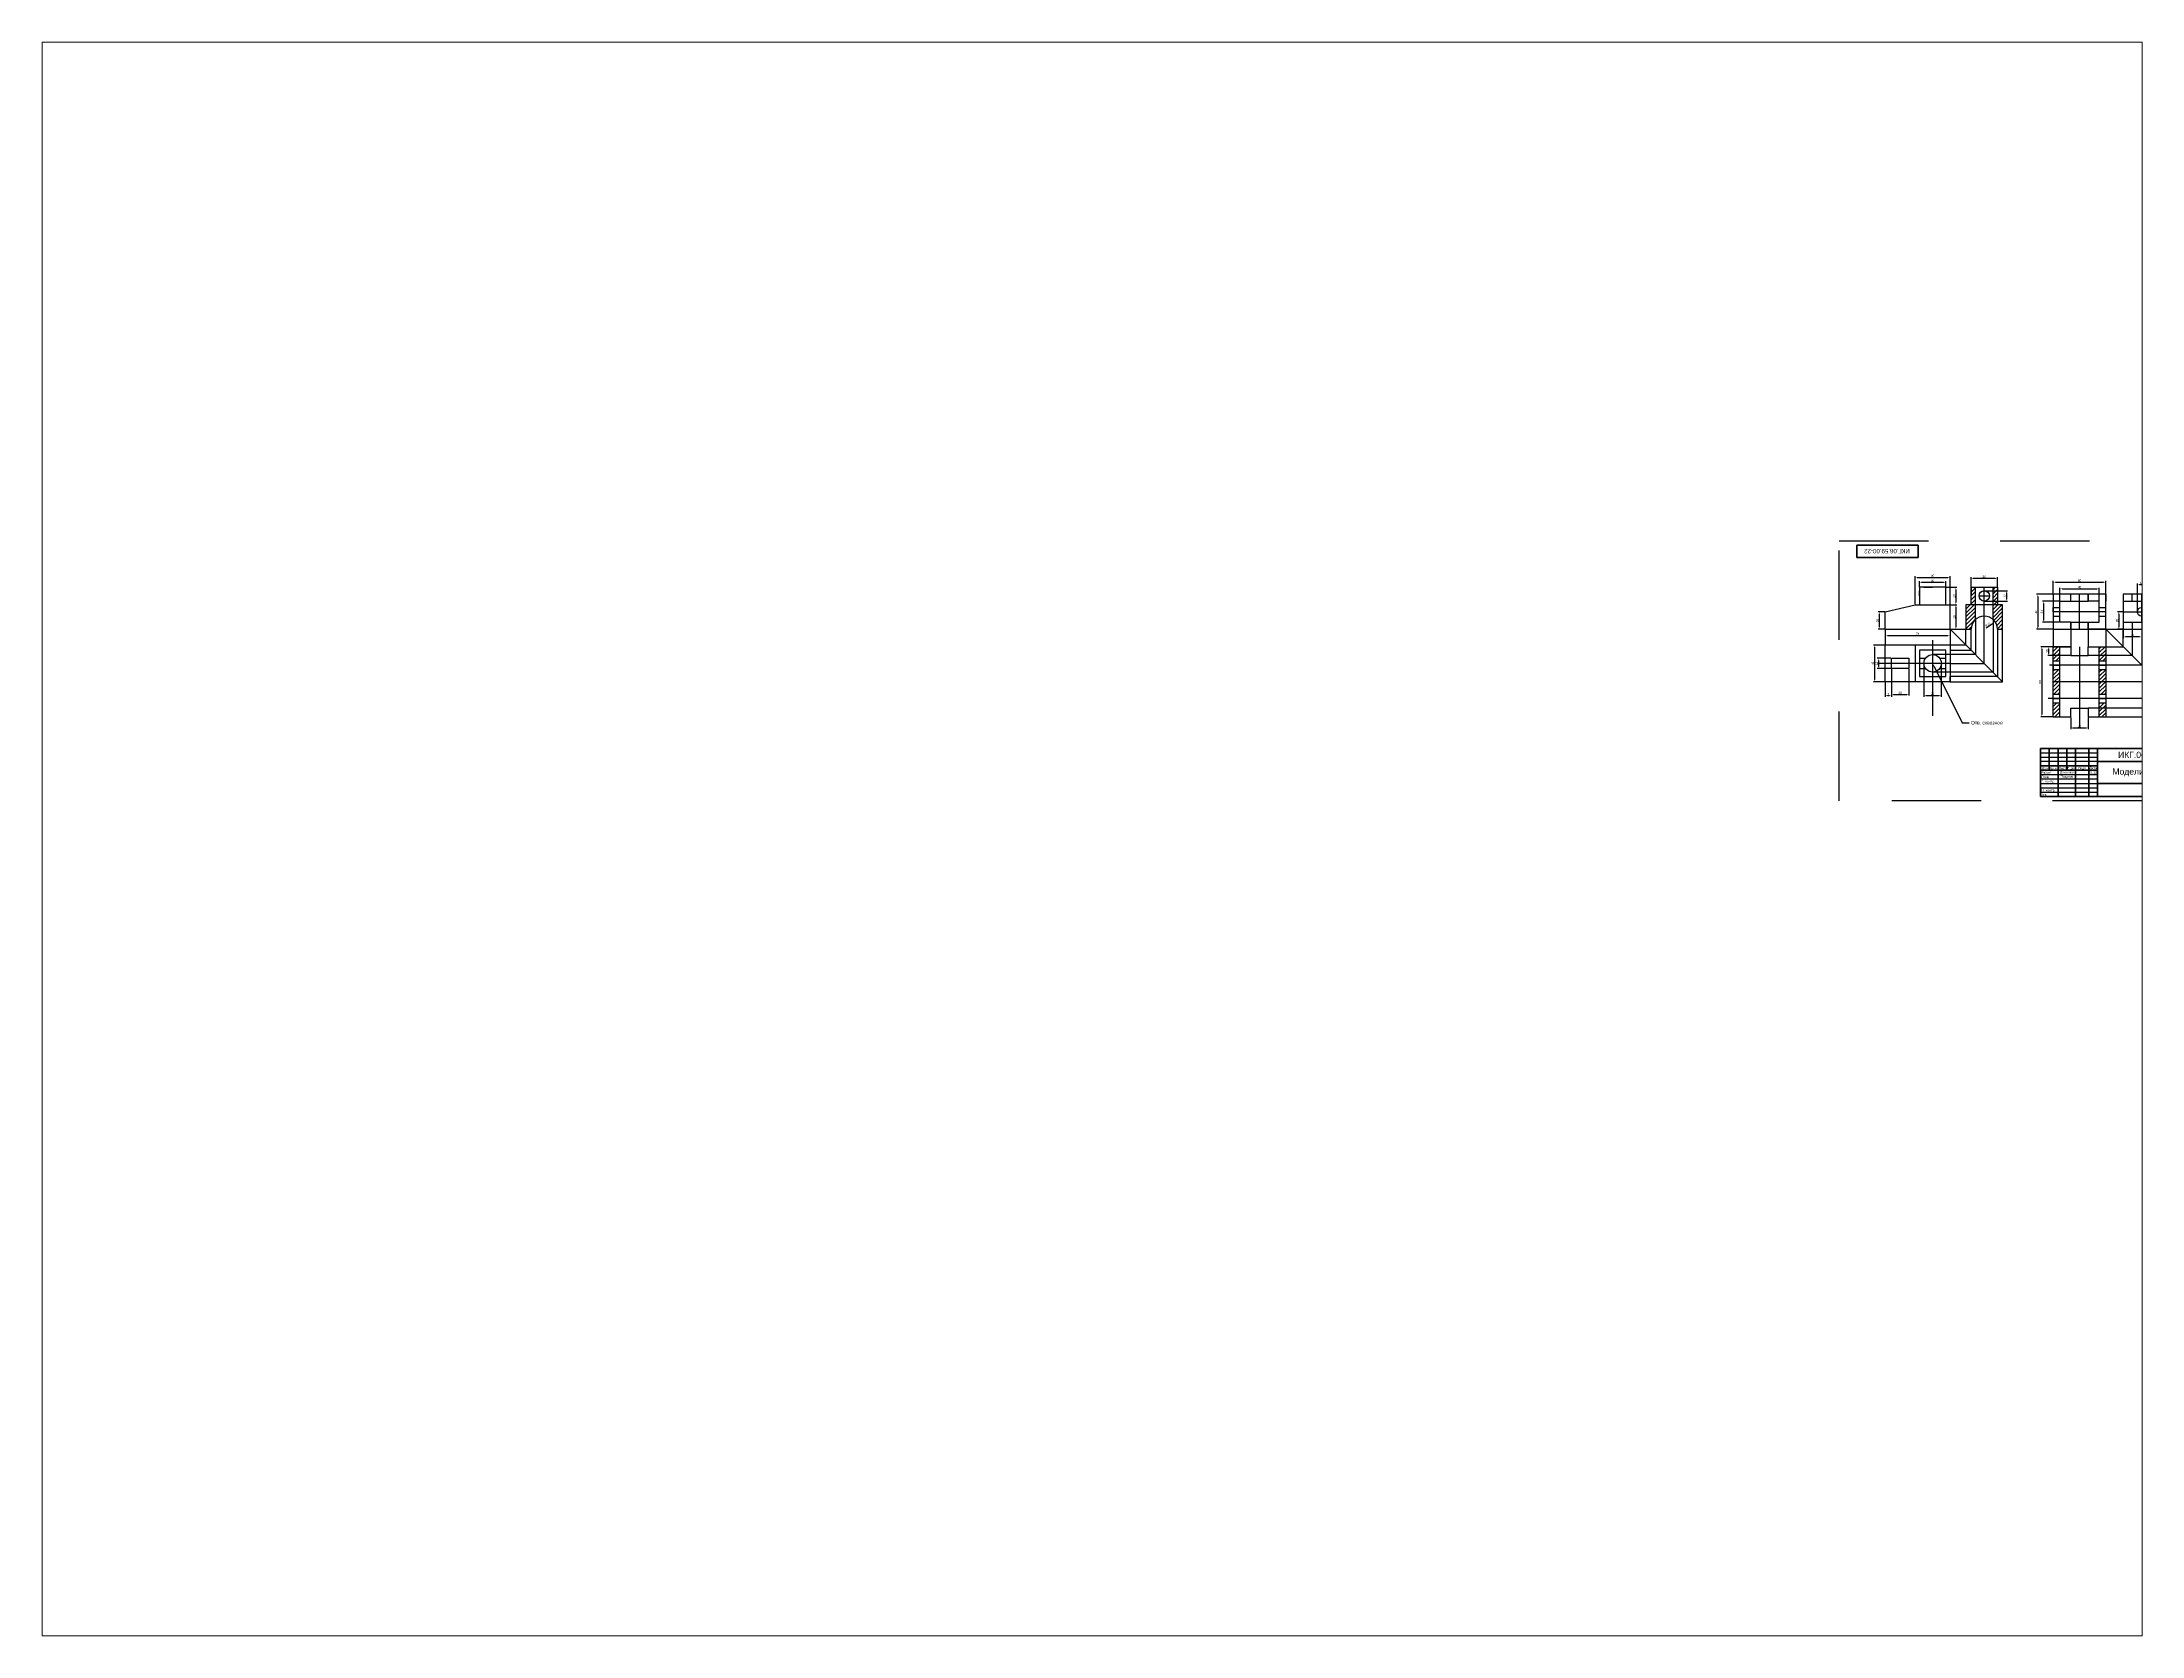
# Paper-space layout 'Лист1' of a CAD drawing. Header units: millimetres. Extents: x 26 to 231, y 20 to 176.
# The model-space entities are those that its viewports show. They can reach past a viewport. Long polylines and large blocks are cut down to what shows.
import ezdxf
from ezdxf import colors
from ezdxf.entities.mleader import LeaderData, LeaderLine
from ezdxf.enums import TextEntityAlignment as Align
from ezdxf.math import Vec2, Vec3

# ---------------------------------------------------------------- set-up
doc = ezdxf.new("R2010")
doc.units = ezdxf.units.MM
doc.linetypes.add('ACAD_ISO10W100', pattern=[18, 12, -3, 0, -3])
doc.linetypes.add('JIS_02_0.7', pattern=[1.35, 0.75, -0.6])
doc.layers.add('контур', color=7, linetype='Continuous', lineweight=30)
for name, color, linetype in [('оси', 230, 'ACAD_ISO10W100'), ('проекционные', 50, 'Continuous'), ('размеры', 11, 'Continuous'), ('штриховк', 7, 'JIS_02_0.7')]:
    doc.layers.add(name, color=color, linetype=linetype)
doc.styles.add('GOST-2.304_Type-B', font='GOST Common.ttf')
doc.styles.get("Standard").update_dxf_attribs({"font": 'arial.ttf'})
doc.dimstyles.new('ISO-25', dxfattribs={"dimtxt": 2.5, "dimasz": 2.5, "dimexe": 1.25, "dimexo": 0.625, "dimtad": 1, "dimtxsty": 'Standard', "dimcen": 2.5, "dimadec": 0, "dimazin": 0, "dimtfac": 1, "dimtmove": 0, "dimatfit": 3, "dimfxl": 1, "dimarcsym": 0})
pattern_1 = [(45, (100.0193, 276.7203), (-2.245064, 2.245064), [])]

# ---------------------------------------------------------------- blocks, each defined once
blk = doc.blocks.new('*D71')
at = {"layer": 'Defpoints', "color": 0, "transparency": 16777216}
for p in [(3250.5, 2477), (3324.5, 2477), (3324.5, 2469.9)]:
    blk.add_point(p, dxfattribs=at)
at = {"layer": 'размеры', "color": 0, "lineweight": -2, "transparency": 16777216}
for p, q in [((3250.5, 2476.4), (3250.5, 2468.7)), ((3324.5, 2476.4), (3324.5, 2468.7)), ((3253, 2469.9), (3322, 2469.9))]:
    blk.add_line(p, q, dxfattribs=at)
at = {"layer": 'размеры', "color": 0, "transparency": 16777216}
for points in [[(3253, 2470.3), (3253, 2469.5), (3250.5, 2469.9)], [(3322, 2470.3), (3322, 2469.5), (3324.5, 2469.9)]]:
    blk.add_solid(points, dxfattribs=at)
at = {"layer": 'размеры', "color": 0, "transparency": 16777216, "insert": (3287.5, 2471.8), "char_height": 2.5, "attachment_point": 5}
blk.add_mtext('74', dxfattribs=at)
blk = doc.blocks.new('*D72')
at = {"layer": 'Defpoints', "color": 0, "transparency": 16777216}
for p in [(3250.5, 2497), (3243.5, 2477), (3250.5, 2477)]:
    blk.add_point(p, dxfattribs=at)
at = {"layer": 'размеры', "color": 0, "lineweight": -2, "transparency": 16777216}
for p, q in [((3249.9, 2497), (3242.2, 2497)), ((3249.9, 2477), (3242.2, 2477)), ((3243.5, 2494.5), (3243.5, 2479.5))]:
    blk.add_line(p, q, dxfattribs=at)
at = {"layer": 'размеры', "color": 0, "transparency": 16777216}
for points in [[(3243.1, 2494.5), (3243.9, 2494.5), (3243.5, 2497)], [(3243.1, 2479.5), (3243.9, 2479.5), (3243.5, 2477)]]:
    blk.add_solid(points, dxfattribs=at)
at = {"layer": 'размеры', "color": 0, "transparency": 16777216, "insert": (3241.6, 2487), "char_height": 2.5, "attachment_point": 5, "rotation": 90}
blk.add_mtext('20', dxfattribs=at)
blk = doc.blocks.new('*D73')
at = {"layer": 'Defpoints', "color": 0, "transparency": 16777216}
for p in [(3324.5, 2536.2), (3284.5, 2505), (3324.5, 2505)]:
    blk.add_point(p, dxfattribs=at)
at = {"layer": 'размеры', "color": 0, "lineweight": -2, "transparency": 16777216}
for p, q in [((3284.5, 2505.6), (3284.5, 2537.5)), ((3287, 2536.2), (3322, 2536.2)), ((3324.5, 2505.6), (3324.5, 2537.5))]:
    blk.add_line(p, q, dxfattribs=at)
at = {"layer": 'размеры', "color": 0, "transparency": 16777216}
for points in [[(3287, 2536.6), (3287, 2535.8), (3284.5, 2536.2)], [(3322, 2536.6), (3322, 2535.8), (3324.5, 2536.2)]]:
    blk.add_solid(points, dxfattribs=at)
at = {"layer": 'размеры', "color": 0, "transparency": 16777216, "insert": (3304.5, 2538.1), "char_height": 2.5, "attachment_point": 5}
blk.add_mtext('40', dxfattribs=at)
blk = doc.blocks.new('*D74')
at = {"layer": 'Defpoints', "color": 0, "transparency": 16777216}
for p in [(3289.5, 2525), (3319.5, 2530.6), (3319.5, 2525)]:
    blk.add_point(p, dxfattribs=at)
at = {"layer": 'размеры', "color": 0, "lineweight": -2, "transparency": 16777216}
for p, q in [((3289.5, 2525.6), (3289.5, 2531.9)), ((3292, 2530.6), (3317, 2530.6)), ((3319.5, 2525.6), (3319.5, 2531.9))]:
    blk.add_line(p, q, dxfattribs=at)
at = {"layer": 'размеры', "color": 0, "transparency": 16777216}
for points in [[(3292, 2531.1), (3292, 2530.2), (3289.5, 2530.6)], [(3317, 2531.1), (3317, 2530.2), (3319.5, 2530.6)]]:
    blk.add_solid(points, dxfattribs=at)
at = {"layer": 'размеры', "color": 0, "transparency": 16777216, "insert": (3304.5, 2532.5), "char_height": 2.5, "attachment_point": 5}
blk.add_mtext('30', dxfattribs=at)
blk = doc.blocks.new('*D75')
at = {"layer": 'Defpoints', "color": 0, "transparency": 16777216}
for p in [(3324.5, 2505), (3324.5, 2477), (3331.1, 2477)]:
    blk.add_point(p, dxfattribs=at)
at = {"layer": 'размеры', "color": 0, "lineweight": -2, "transparency": 16777216}
for p, q in [((3325.2, 2505), (3332.3, 2505)), ((3331.1, 2502.5), (3331.1, 2479.5)), ((3325.2, 2477), (3332.3, 2477))]:
    blk.add_line(p, q, dxfattribs=at)
at = {"layer": 'размеры', "color": 0, "transparency": 16777216}
for points in [[(3330.7, 2502.5), (3331.5, 2502.5), (3331.1, 2505)], [(3330.7, 2479.5), (3331.5, 2479.5), (3331.1, 2477)]]:
    blk.add_solid(points, dxfattribs=at)
at = {"layer": 'размеры', "color": 0, "transparency": 16777216, "insert": (3329.2, 2491), "char_height": 2.5, "attachment_point": 5, "rotation": 90}
blk.add_mtext('28', dxfattribs=at)
blk = doc.blocks.new('*D76')
at = {"layer": 'Defpoints', "color": 0, "transparency": 16777216}
for p in [(3319.5, 2525), (3319.5, 2505), (3331.1, 2505)]:
    blk.add_point(p, dxfattribs=at)
at = {"layer": 'размеры', "color": 0, "lineweight": -2, "transparency": 16777216}
for p, q in [((3320.2, 2525), (3332.3, 2525)), ((3331.1, 2522.5), (3331.1, 2507.5)), ((3320.2, 2505), (3332.3, 2505))]:
    blk.add_line(p, q, dxfattribs=at)
at = {"layer": 'размеры', "color": 0, "transparency": 16777216}
for points in [[(3330.7, 2522.5), (3331.5, 2522.5), (3331.1, 2525)], [(3330.7, 2507.5), (3331.5, 2507.5), (3331.1, 2505)]]:
    blk.add_solid(points, dxfattribs=at)
at = {"layer": 'размеры', "color": 0, "transparency": 16777216, "insert": (3329.2, 2515), "char_height": 2.5, "attachment_point": 5, "rotation": 90}
blk.add_mtext('20', dxfattribs=at)
blk = doc.blocks.new('*D77')
at = {"layer": 'Defpoints', "color": 0, "transparency": 16777216}
for p in [(3250.5, 2459), (3238.1, 2417), (3250.5, 2417)]:
    blk.add_point(p, dxfattribs=at)
at = {"layer": 'размеры', "color": 0, "lineweight": -2, "transparency": 16777216}
for p, q in [((3249.9, 2459), (3236.9, 2459)), ((3238.1, 2456.5), (3238.1, 2419.5)), ((3249.9, 2417), (3236.9, 2417))]:
    blk.add_line(p, q, dxfattribs=at)
at = {"layer": 'размеры', "color": 0, "transparency": 16777216}
for points in [[(3237.7, 2456.5), (3238.6, 2456.5), (3238.1, 2459)], [(3237.7, 2419.5), (3238.6, 2419.5), (3238.1, 2417)]]:
    blk.add_solid(points, dxfattribs=at)
at = {"layer": 'размеры', "color": 0, "transparency": 16777216, "insert": (3236.3, 2438), "char_height": 2.5, "attachment_point": 5, "rotation": 90}
blk.add_mtext('42', dxfattribs=at)
blk = doc.blocks.new('*D78')
at = {"layer": 'Defpoints', "color": 0, "transparency": 16777216}
for p in [(3242.7, 2432), (3257.5, 2444), (3257.5, 2432)]:
    blk.add_point(p, dxfattribs=at)
at = {"layer": 'размеры', "color": 0, "lineweight": -2, "transparency": 16777216}
for p, q in [((3256.9, 2444), (3241.4, 2444)), ((3256.9, 2432), (3241.4, 2432)), ((3242.7, 2441.5), (3242.7, 2434.5))]:
    blk.add_line(p, q, dxfattribs=at)
at = {"layer": 'размеры', "color": 0, "transparency": 16777216}
for points in [[(3242.3, 2441.5), (3243.1, 2441.5), (3242.7, 2444)], [(3242.3, 2434.5), (3243.1, 2434.5), (3242.7, 2432)]]:
    blk.add_solid(points, dxfattribs=at)
at = {"layer": 'размеры', "color": 0, "transparency": 16777216, "insert": (3240.8, 2438), "char_height": 2.5, "attachment_point": 5, "rotation": 90}
blk.add_mtext('12', dxfattribs=at)
blk = doc.blocks.new('*D79')
at = {"layer": 'Defpoints', "color": 0, "transparency": 16777216}
for p in [(3257.5, 2432), (3277.5, 2432), (3277.5, 2402.4)]:
    blk.add_point(p, dxfattribs=at)
at = {"layer": 'размеры', "color": 0, "lineweight": -2, "transparency": 16777216}
for p, q in [((3257.5, 2431.4), (3257.5, 2401.2)), ((3277.5, 2431.4), (3277.5, 2401.2)), ((3260, 2402.4), (3275, 2402.4))]:
    blk.add_line(p, q, dxfattribs=at)
at = {"layer": 'размеры', "color": 0, "transparency": 16777216}
for points in [[(3260, 2402.8), (3260, 2402), (3257.5, 2402.4)], [(3275, 2402.8), (3275, 2402), (3277.5, 2402.4)]]:
    blk.add_solid(points, dxfattribs=at)
at = {"layer": 'размеры', "color": 0, "transparency": 16777216, "insert": (3267.5, 2404.3), "char_height": 2.5, "attachment_point": 5}
blk.add_mtext('20', dxfattribs=at)
blk = doc.blocks.new('*D80')
at = {"layer": 'Defpoints', "color": 0, "transparency": 16777216}
for p in [(3250.5, 2417), (3257.5, 2417), (3257.5, 2401.2)]:
    blk.add_point(p, dxfattribs=at)
at = {"layer": 'размеры', "color": 0, "lineweight": -2, "transparency": 16777216}
for p, q in [((3250.5, 2416.4), (3250.5, 2399.9)), ((3253, 2401.2), (3255, 2401.2)), ((3257.5, 2416.4), (3257.5, 2399.9))]:
    blk.add_line(p, q, dxfattribs=at)
at = {"layer": 'размеры', "color": 0, "transparency": 16777216}
for points in [[(3253, 2401.6), (3253, 2400.7), (3250.5, 2401.2)], [(3255, 2401.6), (3255, 2400.7), (3257.5, 2401.2)]]:
    blk.add_solid(points, dxfattribs=at)
at = {"layer": 'размеры', "color": 0, "transparency": 16777216, "insert": (3254, 2403), "char_height": 2.5, "attachment_point": 5}
blk.add_mtext('7', dxfattribs=at)
blk = doc.blocks.new('*D81')
at = {"layer": 'Defpoints', "color": 0, "transparency": 16777216}
for p in [(3294.5, 2438), (3314.5, 2438), (3314.5, 2401.3)]:
    blk.add_point(p, dxfattribs=at)
at = {"layer": 'размеры', "color": 0, "lineweight": -2, "transparency": 16777216}
for p, q in [((3294.5, 2437.4), (3294.5, 2400)), ((3314.5, 2437.4), (3314.5, 2400)), ((3297, 2401.3), (3312, 2401.3))]:
    blk.add_line(p, q, dxfattribs=at)
at = {"layer": 'размеры', "color": 0, "transparency": 16777216}
for points in [[(3297, 2401.7), (3297, 2400.9), (3294.5, 2401.3)], [(3312, 2401.7), (3312, 2400.9), (3314.5, 2401.3)]]:
    blk.add_solid(points, dxfattribs=at)
at = {"layer": 'размеры', "color": 0, "transparency": 16777216, "insert": (3304.5, 2403.2), "char_height": 2.5, "attachment_point": 5}
blk.add_mtext('20', dxfattribs=at)
blk = doc.blocks.new('*D82')
at = {"layer": 'Defpoints', "color": 0, "transparency": 16777216}
for p in [(3363.5, 2477), (3375.9, 2485.5)]:
    blk.add_point(p, dxfattribs=at)
at = {"layer": 'размеры', "color": 0, "lineweight": -2, "transparency": 16777216}
blk.add_line((3365.8, 2478.6), (3373.8, 2484.1), dxfattribs=at)
at = {"layer": 'размеры', "color": 0, "transparency": 16777216}
blk.add_solid([(3373.6, 2484.5), (3374.1, 2483.8), (3375.9, 2485.5)], dxfattribs=at)
at = {"layer": 'размеры', "color": 0, "transparency": 16777216, "insert": (3367.7, 2482.2), "char_height": 2.5, "attachment_point": 5, "rotation": 34.5568}
blk.add_mtext('R15', dxfattribs=at)
blk = doc.blocks.new('*D83')
at = {"layer": 'Defpoints', "color": 0, "transparency": 16777216}
for p in [(3363.5, 2521), (3363.5, 2509), (3388.8, 2509)]:
    blk.add_point(p, dxfattribs=at)
at = {"layer": 'размеры', "color": 0, "lineweight": -2, "transparency": 16777216}
for p, q in [((3364.2, 2521), (3390, 2521)), ((3364.2, 2509), (3390, 2509)), ((3388.8, 2518.5), (3388.8, 2511.5))]:
    blk.add_line(p, q, dxfattribs=at)
at = {"layer": 'размеры', "color": 0, "transparency": 16777216}
for points in [[(3388.4, 2518.5), (3389.2, 2518.5), (3388.8, 2521)], [(3388.4, 2511.5), (3389.2, 2511.5), (3388.8, 2509)]]:
    blk.add_solid(points, dxfattribs=at)
at = {"layer": 'размеры', "color": 0, "transparency": 16777216, "insert": (3386.9, 2515), "char_height": 2.5, "attachment_point": 5, "rotation": 90}
blk.add_mtext('12', dxfattribs=at)
blk = doc.blocks.new('*D84')
at = {"layer": 'Defpoints', "color": 0, "transparency": 16777216}
for p in [(3348.5, 2525), (3378.5, 2535.2), (3378.5, 2525)]:
    blk.add_point(p, dxfattribs=at)
at = {"layer": 'размеры', "color": 0, "lineweight": -2, "transparency": 16777216}
for p, q in [((3348.5, 2525.6), (3348.5, 2536.4)), ((3351, 2535.2), (3376, 2535.2)), ((3378.5, 2525.6), (3378.5, 2536.4))]:
    blk.add_line(p, q, dxfattribs=at)
at = {"layer": 'размеры', "color": 0, "transparency": 16777216}
for points in [[(3351, 2535.6), (3351, 2534.8), (3348.5, 2535.2)], [(3376, 2535.6), (3376, 2534.8), (3378.5, 2535.2)]]:
    blk.add_solid(points, dxfattribs=at)
at = {"layer": 'размеры', "color": 0, "transparency": 16777216, "insert": (3363.5, 2537.1), "char_height": 2.5, "attachment_point": 5}
blk.add_mtext('30', dxfattribs=at)
blk = doc.blocks.new('*D85')
at = {"layer": 'Defpoints', "color": 0, "transparency": 16777216}
for p in [(3502.4, 2530.8), (3442.4, 2517), (3502.4, 2517)]:
    blk.add_point(p, dxfattribs=at)
at = {"layer": 'размеры', "color": 0, "lineweight": -2, "transparency": 16777216}
for p, q in [((3442.4, 2517.6), (3442.4, 2532.1)), ((3444.9, 2530.8), (3499.9, 2530.8)), ((3502.4, 2517.6), (3502.4, 2532.1))]:
    blk.add_line(p, q, dxfattribs=at)
at = {"layer": 'размеры', "color": 0, "transparency": 16777216}
for points in [[(3444.9, 2531.2), (3444.9, 2530.4), (3442.4, 2530.8)], [(3499.9, 2531.2), (3499.9, 2530.4), (3502.4, 2530.8)]]:
    blk.add_solid(points, dxfattribs=at)
at = {"layer": 'размеры', "color": 0, "transparency": 16777216, "insert": (3472.4, 2532.7), "char_height": 2.5, "attachment_point": 5}
blk.add_mtext('60', dxfattribs=at)
blk = doc.blocks.new('*D86')
at = {"layer": 'Defpoints', "color": 0, "transparency": 16777216}
for p in [(3494.9, 2523.2), (3449.9, 2509), (3494.9, 2509)]:
    blk.add_point(p, dxfattribs=at)
at = {"layer": 'размеры', "color": 0, "lineweight": -2, "transparency": 16777216}
for p, q in [((3449.9, 2509.6), (3449.9, 2524.4)), ((3452.4, 2523.2), (3492.4, 2523.2)), ((3494.9, 2509.6), (3494.9, 2524.4))]:
    blk.add_line(p, q, dxfattribs=at)
at = {"layer": 'размеры', "color": 0, "transparency": 16777216}
for points in [[(3452.4, 2523.6), (3452.4, 2522.8), (3449.9, 2523.2)], [(3492.4, 2523.6), (3492.4, 2522.8), (3494.9, 2523.2)]]:
    blk.add_solid(points, dxfattribs=at)
at = {"layer": 'размеры', "color": 0, "transparency": 16777216, "insert": (3472.4, 2525.1), "char_height": 2.5, "attachment_point": 5}
blk.add_mtext('45', dxfattribs=at)
blk = doc.blocks.new('*D87')
at = {"layer": 'Defpoints', "color": 0, "transparency": 16777216}
for p in [(3449.9, 2509), (3431.1, 2485), (3449.9, 2485)]:
    blk.add_point(p, dxfattribs=at)
at = {"layer": 'размеры', "color": 0, "lineweight": -2, "transparency": 16777216}
for p, q in [((3449.3, 2509), (3429.9, 2509)), ((3431.1, 2506.5), (3431.1, 2487.5)), ((3449.3, 2485), (3429.9, 2485))]:
    blk.add_line(p, q, dxfattribs=at)
at = {"layer": 'размеры', "color": 0, "transparency": 16777216}
for points in [[(3430.7, 2506.5), (3431.6, 2506.5), (3431.1, 2509)], [(3430.7, 2487.5), (3431.6, 2487.5), (3431.1, 2485)]]:
    blk.add_solid(points, dxfattribs=at)
at = {"layer": 'размеры', "color": 0, "transparency": 16777216, "insert": (3429.3, 2497), "char_height": 2.5, "attachment_point": 5, "rotation": 90}
blk.add_mtext('24', dxfattribs=at)
blk = doc.blocks.new('*D88')
at = {"layer": 'Defpoints', "color": 0, "transparency": 16777216}
for p in [(3442.4, 2517), (3424.6, 2477), (3442.4, 2477)]:
    blk.add_point(p, dxfattribs=at)
at = {"layer": 'размеры', "color": 0, "lineweight": -2, "transparency": 16777216}
for p, q in [((3441.8, 2517), (3423.4, 2517)), ((3424.6, 2514.5), (3424.6, 2479.5)), ((3441.8, 2477), (3423.4, 2477))]:
    blk.add_line(p, q, dxfattribs=at)
at = {"layer": 'размеры', "color": 0, "transparency": 16777216}
for points in [[(3424.2, 2514.5), (3425.1, 2514.5), (3424.6, 2517)], [(3424.2, 2479.5), (3425.1, 2479.5), (3424.6, 2477)]]:
    blk.add_solid(points, dxfattribs=at)
at = {"layer": 'размеры', "color": 0, "transparency": 16777216, "insert": (3422.7, 2497), "char_height": 2.5, "attachment_point": 5, "rotation": 90}
blk.add_mtext('40', dxfattribs=at)
blk = doc.blocks.new('*D89')
at = {"layer": 'Defpoints', "color": 0, "transparency": 16777216}
for p in [(3548.4, 2528.1), (3538.4, 2497), (3548.4, 2497)]:
    blk.add_point(p, dxfattribs=at)
at = {"layer": 'размеры', "color": 0, "lineweight": -2, "transparency": 16777216}
for p, q in [((3538.4, 2497.6), (3538.4, 2529.4)), ((3540.9, 2528.1), (3545.9, 2528.1)), ((3548.4, 2497.6), (3548.4, 2529.4))]:
    blk.add_line(p, q, dxfattribs=at)
at = {"layer": 'размеры', "color": 0, "transparency": 16777216}
for points in [[(3540.9, 2528.6), (3540.9, 2527.7), (3538.4, 2528.1)], [(3545.9, 2528.6), (3545.9, 2527.7), (3548.4, 2528.1)]]:
    blk.add_solid(points, dxfattribs=at)
at = {"layer": 'размеры', "color": 0, "transparency": 16777216, "insert": (3543.4, 2530), "char_height": 2.5, "attachment_point": 5}
blk.add_mtext('10', dxfattribs=at)
blk = doc.blocks.new('*D90')
at = {"layer": 'Defpoints', "color": 0, "transparency": 16777216}
for p in [(3522.4, 2485), (3543.4, 2485), (3522.4, 2468.2)]:
    blk.add_point(p, dxfattribs=at)
at = {"layer": 'размеры', "color": 0, "lineweight": -2, "transparency": 16777216}
for p, q in [((3522.4, 2484.4), (3522.4, 2466.9)), ((3543.4, 2484.4), (3543.4, 2466.9)), ((3540.9, 2468.2), (3524.9, 2468.2))]:
    blk.add_line(p, q, dxfattribs=at)
at = {"layer": 'размеры', "color": 0, "transparency": 16777216}
for points in [[(3524.9, 2468.6), (3524.9, 2467.8), (3522.4, 2468.2)], [(3540.9, 2468.6), (3540.9, 2467.8), (3543.4, 2468.2)]]:
    blk.add_solid(points, dxfattribs=at)
at = {"layer": 'размеры', "color": 0, "transparency": 16777216, "insert": (3532.9, 2470.1), "char_height": 2.5, "attachment_point": 5}
blk.add_mtext('21', dxfattribs=at)
blk = doc.blocks.new('*D91')
at = {"layer": 'Defpoints', "color": 0, "transparency": 16777216}
for p in [(3543.4, 2485), (3581.4, 2485), (3581.4, 2468.2)]:
    blk.add_point(p, dxfattribs=at)
at = {"layer": 'размеры', "color": 0, "lineweight": -2, "transparency": 16777216}
for p, q in [((3543.4, 2484.4), (3543.4, 2466.9)), ((3581.4, 2484.4), (3581.4, 2466.9)), ((3545.9, 2468.2), (3578.9, 2468.2))]:
    blk.add_line(p, q, dxfattribs=at)
at = {"layer": 'размеры', "color": 0, "transparency": 16777216}
for points in [[(3545.9, 2468.6), (3545.9, 2467.8), (3543.4, 2468.2)], [(3578.9, 2468.6), (3578.9, 2467.8), (3581.4, 2468.2)]]:
    blk.add_solid(points, dxfattribs=at)
at = {"layer": 'размеры', "color": 0, "transparency": 16777216, "insert": (3562.4, 2470.1), "char_height": 2.5, "attachment_point": 5}
blk.add_mtext('38', dxfattribs=at)
blk = doc.blocks.new('*D92')
at = {"layer": 'Defpoints', "color": 0, "transparency": 16777216}
for p in [(3522.4, 2497), (3517.2, 2477), (3522.4, 2477)]:
    blk.add_point(p, dxfattribs=at)
at = {"layer": 'размеры', "color": 0, "lineweight": -2, "transparency": 16777216}
for p, q in [((3521.8, 2497), (3515.9, 2497)), ((3521.8, 2477), (3515.9, 2477)), ((3517.2, 2494.5), (3517.2, 2479.5))]:
    blk.add_line(p, q, dxfattribs=at)
at = {"layer": 'размеры', "color": 0, "transparency": 16777216}
for points in [[(3516.8, 2494.5), (3517.6, 2494.5), (3517.2, 2497)], [(3516.8, 2479.5), (3517.6, 2479.5), (3517.2, 2477)]]:
    blk.add_solid(points, dxfattribs=at)
at = {"layer": 'размеры', "color": 0, "transparency": 16777216, "insert": (3515.3, 2487), "char_height": 2.5, "attachment_point": 5, "rotation": 90}
blk.add_mtext('20', dxfattribs=at)
blk = doc.blocks.new('*D93')
at = {"layer": 'Defpoints', "color": 0, "transparency": 16777216}
for p in [(3462.4, 2377), (3482.4, 2377), (3482.4, 2364.3)]:
    blk.add_point(p, dxfattribs=at)
at = {"layer": 'размеры', "color": 0, "lineweight": -2, "transparency": 16777216}
for p, q in [((3462.4, 2376.4), (3462.4, 2363)), ((3482.4, 2376.4), (3482.4, 2363)), ((3464.9, 2364.3), (3479.9, 2364.3))]:
    blk.add_line(p, q, dxfattribs=at)
at = {"layer": 'размеры', "color": 0, "transparency": 16777216}
for points in [[(3464.9, 2364.7), (3464.9, 2363.9), (3462.4, 2364.3)], [(3479.9, 2364.7), (3479.9, 2363.9), (3482.4, 2364.3)]]:
    blk.add_solid(points, dxfattribs=at)
at = {"layer": 'размеры', "color": 0, "transparency": 16777216, "insert": (3472.4, 2366.2), "char_height": 2.5, "attachment_point": 5}
blk.add_mtext('20', dxfattribs=at)
blk = doc.blocks.new('*D94')
at = {"layer": 'Defpoints', "color": 0, "transparency": 16777216}
for p in [(3442.4, 2457), (3429.2, 2377), (3442.4, 2377)]:
    blk.add_point(p, dxfattribs=at)
at = {"layer": 'размеры', "color": 0, "lineweight": -2, "transparency": 16777216}
for p, q in [((3441.8, 2457), (3428, 2457)), ((3429.2, 2454.5), (3429.2, 2379.5)), ((3441.8, 2377), (3428, 2377))]:
    blk.add_line(p, q, dxfattribs=at)
at = {"layer": 'размеры', "color": 0, "transparency": 16777216}
for points in [[(3428.8, 2454.5), (3429.6, 2454.5), (3429.2, 2457)], [(3428.8, 2379.5), (3429.6, 2379.5), (3429.2, 2377)]]:
    blk.add_solid(points, dxfattribs=at)
at = {"layer": 'размеры', "color": 0, "transparency": 16777216, "insert": (3427.3, 2417), "char_height": 2.5, "attachment_point": 5, "rotation": 90}
blk.add_mtext('80', dxfattribs=at)
blk = doc.blocks.new('*D95')
at = {"layer": 'Defpoints', "color": 0, "transparency": 16777216}
for p in [(3437.3, 2457), (3462.4, 2457), (3462.4, 2447)]:
    blk.add_point(p, dxfattribs=at)
at = {"layer": 'размеры', "color": 0, "lineweight": -2, "transparency": 16777216}
for p, q in [((3461.8, 2457), (3436, 2457)), ((3461.8, 2447), (3436, 2447)), ((3437.3, 2449.5), (3437.3, 2454.5))]:
    blk.add_line(p, q, dxfattribs=at)
at = {"layer": 'размеры', "color": 0, "transparency": 16777216}
for points in [[(3436.8, 2454.5), (3437.7, 2454.5), (3437.3, 2457)], [(3436.8, 2449.5), (3437.7, 2449.5), (3437.3, 2447)]]:
    blk.add_solid(points, dxfattribs=at)
at = {"layer": 'размеры', "color": 0, "transparency": 16777216, "insert": (3435.4, 2452), "char_height": 2.5, "attachment_point": 5, "rotation": 90}
blk.add_mtext('10', dxfattribs=at)
blk = doc.blocks.new('ACAD_SPDS_TB_08')
at = {"linetype": 'Continuous', "lineweight": 60}
for p, q in [((0, 0), (0, -14)), ((70, 0), (0, 0)), ((70, 0), (70, -14)), ((70, -14), (0, -14))]:
    blk.add_line(p, q, dxfattribs=at)
at = {"style": 'GOST-2.304_Type-B', "flags": 8}
blk.add_attdef('ОБОЗНАЧЕНИЕ_ДОКУМЕНТА', text='', height=5, dxfattribs=at).set_placement((35, -7), align=Align.MIDDLE_CENTER)
at = {"style": 'GOST-2.304_Type-B', "flags": 1}
blk.add_attdef('ИДЕНТИФИКАТОР_НАДПИСИ', (-0.4, -20.9), '', height=2.5, dxfattribs=at)
blk = doc.blocks.new('ACAD_SPDS_TB_06')
at = {"linetype": 'Continuous', "lineweight": 60}
for p, q in [((-185, 55), (0, 55)), ((-185, 55), (-185, 0)), ((-175, 55), (-175, 30)), ((-165, 55), (-165, 0)), ((-155, 55), (-155, 30)), ((-145, 55), (-145, 0)), ((-130, 55), (-130, 0)), ((-120, 55), (-120, 0)), ((0, 55), (0, 0)), ((-185, 35), (-120, 35)), ((-185, 30), (-120, 30)), ((-120, 40), (0, 40)), ((-185, 0), (0, 0)), ((-120, 15), (0, 15))]:
    blk.add_line(p, q, dxfattribs=at)
at = {"linetype": 'Continuous', "lineweight": 25}
for p, q in [((-185, 50), (-120, 50)), ((-185, 45), (-120, 45)), ((-185, 25), (-120, 25)), ((-185, 20), (-120, 20)), ((-185, 15), (-120, 15)), ((-185, 10), (-120, 10)), ((-185, 5), (-120, 5))]:
    blk.add_line(p, q, dxfattribs=at)
at = {"lineweight": 25}
blk.add_line((-120, 40), (-185, 40), dxfattribs=at)
at = {"lineweight": 60}
for p, q in [((-50, 40), (-50, 0)), ((-50, 35), (0, 35)), ((-35, 40), (-35, 20)), ((-18, 40), (-18, 20)), ((-50, 20), (0, 20)), ((-30, 20), (-30, 15))]:
    blk.add_line(p, q, dxfattribs=at)
for p, q in [((-45, 35), (-45, 20)), ((-40, 35), (-40, 20)), ((-130, 20), (-120, 20))]:
    blk.add_line(p, q)
at = {"style": 'GOST-2.304_Type-B'}
for s, p in [('Разраб.', (-184, 26.2)), ('.', (-177.6, 31.2)), ('.', (-134.2, 31.2)), ('Т. контр.', (-184, 16.2)), ('Утв.', (-184, 1)), ('Пров.', (-184, 21.2)), ('Н. контр.', (-184, 6)), ('Лист', (-49, 16)), ('Листов', (-28.8, 16))]:
    blk.add_text(s, height=2.5, dxfattribs=at).set_placement(p)
for s, p in [('Изм', (-180, 31.2)), ('Лист', (-160, 31.2)), ('Подп', (-137.5, 31.2)), ('Дата', (-125, 31.4))]:
    blk.add_text(s, height=2.5, dxfattribs=at).set_placement(p, align=Align.CENTER)
at = {"style": 'GOST-2.304_Type-B', "width": 0.70447}
blk.add_text('Кол. уч.', height=2.5, dxfattribs=at).set_placement((-174, 31.2), (-166, 31.2), align=Align.FIT)
at = {"style": 'GOST-2.304_Type-B', "width": 0.9}
blk.add_text('№ док.', height=2.5, dxfattribs=at).set_placement((-150, 31.2), align=Align.CENTER)
at = {"linetype": 'Continuous', "char_height": 2.5, "attachment_point": 5, "style": 'GOST-2.304_Type-B'}
for s, insert, width in [('Лит.', (-42.5, 37.5), 14), ('Масса', (-27.5, 37.5), 14), ('Масштаб', (-10, 37.5), 19)]:
    blk.add_mtext(s, dxfattribs=dict(at, insert=insert, width=width))
at = {"style": 'GOST-2.304_Type-B'}
for tag, p, flags in [('ИДЕНТИФИКАТОР_НАДПИСИ', (-185.3, 60.9), 1), ('ЛИСТ', (-40.7, 16), 8), ('ЛИСТОВ', (-17.1, 16), 8)]:
    blk.add_attdef(tag, p, '', height=2.5, dxfattribs=dict(at, flags=flags))
at = {"style": 'GOST-2.304_Type-B', "flags": 8}
for tag, p in [('ИЗМ_4', (-180, 51)), ('ИЗМ_3', (-180, 46)), ('ИЗМ_4_КОЛ_УЧ', (-170, 51)), ('ИЗМ_3_КОЛ_УЧ', (-170, 46)), ('ИЗМ_4_ЛИСТ', (-160, 51)), ('ИЗМ_3_ЛИСТ', (-160, 46)), ('ИЗМ_4_N_ДОК', (-150, 51)), ('ИЗМ_3_N_ДОК', (-150, 46)), ('ИЗМ_4_ДАТА', (-125, 51)), ('ИЗМ_3_ДАТА', (-125, 46)), ('ИЗМ_2', (-180, 41)), ('ИЗМ_1', (-180, 36)), ('ИЗМ_2_КОЛ_УЧ', (-170, 41)), ('ИЗМ_1_КОЛ_УЧ', (-170, 36)), ('ИЗМ_2_ЛИСТ', (-160, 41)), ('ИЗМ_1_ЛИСТ', (-160, 36)), ('РАЗРАБ_ФИО', (-155, 26)), ('ИЗМ_2_N_ДОК', (-150, 41)), ('ИЗМ_1_N_ДОК', (-150, 36)), ('РАЗРАБ_ДАТА', (-125, 26)), ('ИЗМ_2_ДАТА', (-125, 41)), ('ИЗМ_1_ДАТА', (-125, 36)), ('ДОЛЖНОСТЬ_1', (-175, 11)), ('ДОЛЖНОСТЬ_1_ФИО', (-155, 11)), ('ТКОНТР_ФИО', (-155, 16)), ('НКОНТР_ФИО', (-155, 6)), ('ПРОВ_ФИО', (-155, 21)), ('УТВ_ФИО', (-155, 1)), ('ДОЛЖНОСТЬ_1_ДАТА', (-125, 11)), ('ТКОНТР_ДАТА', (-125, 16)), ('НКОНТР_ДАТА', (-125, 6)), ('ПРОВ_ДАТА', (-125, 21)), ('УТВ_ДАТА', (-125, 1))]:
    blk.add_attdef(tag, text='', height=2.5, dxfattribs=at).set_placement(p, align=Align.CENTER)
at = {"style": 'GOST-2.304_Type-B'}
blk.add_attdef('ОБОЗНАЧЕНИЕ_ДОКУМЕНТА', text='', height=5, dxfattribs=at).set_placement((-60, 47.5), align=Align.MIDDLE_CENTER)
at = {"lineweight": 30, "flags": 104}
for tag, p in [('НАИМЕНОВАНИЕ_ДОКУМЕНТА', (-85, 27.5)), ('ОБОЗНАЧЕНИЕ_МАТЕРИАЛА', (-85, 7.5)), ('НАИМЕНОВАНИЕ_ПРЕДПРИЯТИЯ', (-25, 7.5))]:
    blk.add_attdef(tag, text='', height=3.5, dxfattribs=at).set_placement(p, align=Align.MIDDLE_CENTER)
at = {"style": 'GOST-2.304_Type-B', "flags": 8}
for tag, p in [('Л1', (-47.5, 27.5)), ('Л2', (-42.5, 27.5)), ('Л3', (-37.5, 27.5)), ('МАССА', (-26.5, 27.5)), ('МАСШТАБ', (-9, 27.5))]:
    blk.add_attdef(tag, text='', height=2.5, dxfattribs=at).set_placement(p, align=Align.MIDDLE_CENTER)

msp = doc.modelspace()

# ---------------------------------------------------------------- hatches: boundary and pattern name
at = {"layer": 'штриховк'}
h = msp.add_hatch(dxfattribs=at)
h.set_pattern_fill('ANSI31', color=256)
h.set_pattern_definition(pattern_1)
h.paths.add_polyline_path([(3348.547, 2525.024), (3348.547, 2515.024), (3348.547, 2505.024), (3353.547, 2505.024), (3353.547, 2525.024)])
h.paths.add_polyline_path([(3342.547, 2505.024), (3342.547, 2477.024), (3348.547, 2477.024, -0.21342177), (3353.547, 2488.204), (3353.547, 2505.024)])
h.paths.add_polyline_path([(3373.547, 2505.024), (3378.547, 2505.024), (3378.547, 2525.024), (3373.547, 2525.024)])
h.paths.add_polyline_path([(3373.547, 2488.204, -0.21342177), (3378.547, 2477.024), (3384.547, 2477.024), (3384.547, 2505.024), (3373.547, 2505.024)])
h = msp.add_hatch(dxfattribs=at)
h.set_pattern_fill('ANSI31', color=256)
h.set_pattern_definition(pattern_1)
h.paths.add_polyline_path([(3449.884, 2457.024), (3442.384, 2457.024), (3442.384, 2441.024), (3449.884, 2441.024)])
h.paths.add_polyline_path([(3449.884, 2431.024), (3442.384, 2431.024), (3442.384, 2417.024), (3449.884, 2417.024)])
h.paths.add_polyline_path([(3502.384, 2457.024), (3494.884, 2457.024), (3494.884, 2441.024), (3502.384, 2441.024)])
h.paths.add_polyline_path([(3502.384, 2431.024), (3494.884, 2431.024), (3494.884, 2417.024), (3502.384, 2417.024)])
h.paths.add_polyline_path([(3502.384, 2417.024), (3494.884, 2417.024), (3494.884, 2403.024), (3502.384, 2403.024)])
h.paths.add_polyline_path([(3502.384, 2393.024), (3494.884, 2393.024), (3494.884, 2377.024), (3502.384, 2377.024)])
h.paths.add_polyline_path([(3449.884, 2417.024), (3442.384, 2417.024), (3442.384, 2403.024), (3449.884, 2403.024)])
h.paths.add_polyline_path([(3449.884, 2393.024), (3442.384, 2393.024), (3442.384, 2377.024), (3449.884, 2377.024)])

# ---------------------------------------------------------------- linework, layer by layer
for p, q in [((3342.547, 2477.024), (3342.547, 2477.024)), ((3442.384, 2477.024), (3449.884, 2477.024)), ((3449.884, 2477.024), (3462.384, 2477.024))]:
    msp.add_line(p, q)
at = {"layer": 'контур'}
for p, q in [((3319.547, 2525.024), (3289.547, 2525.024)), ((3289.547, 2525.024), (3289.547, 2505.024)), ((3289.547, 2515.024), (3289.547, 2521.024)), ((3294.547, 2525.024), (3304.547, 2525.024)), ((3319.547, 2505.024), (3319.547, 2525.024)), ((3348.547, 2505.024), (3348.547, 2525.024)), ((3348.547, 2525.024), (3378.547, 2525.024)), ((3348.547, 2525.024), (3348.547, 2515.024)), ((3353.547, 2488.204), (3353.547, 2525.024)), ((3373.547, 2488.204), (3373.547, 2525.024)), ((3378.547, 2525.024), (3378.547, 2505.024)), ((3250.547, 2497.024), (3284.547, 2505.024)), ((3250.547, 2477.024), (3250.547, 2497.024)), ((3284.547, 2505.024), (3289.547, 2505.024)), ((3289.547, 2515.024), (3289.547, 2509.024)), ((3289.547, 2505.024), (3324.547, 2505.024)), ((3324.547, 2477.024), (3324.547, 2505.024)), ((3384.547, 2505.024), (3342.547, 2505.024)), ((3342.547, 2505.024), (3342.547, 2477.024)), ((3384.547, 2477.024), (3384.547, 2505.024)), ((3502.384, 2517.024), (3442.384, 2517.024)), ((3442.384, 2517.024), (3442.384, 2477.024)), ((3442.384, 2497.024), (3442.384, 2502.024)), ((3442.384, 2502.024), (3449.884, 2502.024)), ((3442.384, 2497.024), (3442.384, 2492.024)), ((3449.884, 2485.024), (3449.884, 2509.024)), ((3449.884, 2509.024), (3462.384, 2509.024)), ((3462.384, 2509.024), (3462.384, 2517.024)), ((3462.384, 2509.024), (3482.384, 2509.024)), ((3482.384, 2509.024), (3482.384, 2517.024)), ((3482.384, 2517.024), (3482.384, 2509.024)), ((3494.884, 2509.024), (3482.384, 2509.024)), ((3494.884, 2485.024), (3494.884, 2509.024)), ((3494.884, 2502.024), (3502.384, 2502.024)), ((3502.384, 2477.024), (3502.384, 2517.024)), ((3502.384, 2517.024), (3502.384, 2509.024)), ((3502.384, 2477.024), (3502.384, 2497.024)), ((3602.384, 2517.024), (3522.384, 2517.024)), ((3522.384, 2517.024), (3522.384, 2477.024)), ((3522.384, 2509.024), (3602.384, 2509.024)), ((3532.384, 2509.024), (3532.384, 2517.024)), ((3250.547, 2477.024), (3250.547, 2492.024)), ((3250.547, 2477.024), (3324.547, 2477.024)), ((3342.547, 2477.024), (3348.547, 2477.024)), ((3378.547, 2477.024), (3384.547, 2477.024)), ((3442.384, 2492.024), (3449.884, 2492.024)), ((3442.384, 2477.024), (3502.384, 2477.024)), ((3442.384, 2477.024), (3472.384, 2477.024)), ((3462.384, 2485.024), (3449.884, 2485.024)), ((3462.384, 2485.024), (3482.384, 2485.024)), ((3462.384, 2485.024), (3462.384, 2477.024)), ((3482.384, 2485.024), (3494.884, 2485.024)), ((3482.384, 2485.024), (3482.384, 2477.024)), ((3494.884, 2477.024), (3482.384, 2477.024)), ((3494.884, 2492.024), (3502.384, 2492.024)), ((3502.384, 2477.024), (3494.884, 2477.024)), ((3502.384, 2477.024), (3502.384, 2485.024)), ((3522.384, 2485.024), (3602.384, 2485.024)), ((3522.384, 2477.024), (3602.384, 2477.024)), ((3522.384, 2477.024), (3543.384, 2477.024)), ((3532.384, 2485.024), (3532.384, 2477.024)), ((3543.384, 2477.024), (3581.384, 2477.024)), ((3250.547, 2417.024), (3250.547, 2459.024)), ((3250.547, 2459.024), (3324.547, 2459.024)), ((3284.547, 2459.024), (3284.547, 2417.024)), ((3319.547, 2453.024), (3289.547, 2453.024)), ((3289.547, 2453.024), (3289.547, 2423.024)), ((3319.547, 2423.024), (3319.547, 2453.024)), ((3324.547, 2459.024), (3324.547, 2417.024)), ((3324.547, 2459.024), (3324.547, 2438.024)), ((3442.384, 2377.024), (3442.384, 2457.024)), ((3442.384, 2457.024), (3449.884, 2457.024)), ((3449.884, 2377.024), (3449.884, 2457.024)), ((3449.884, 2457.024), (3462.384, 2457.024)), ((3462.384, 2457.024), (3462.384, 2447.024)), ((3462.384, 2447.024), (3482.384, 2447.024)), ((3482.384, 2447.024), (3482.384, 2457.024)), ((3482.384, 2457.024), (3502.384, 2457.024)), ((3494.884, 2377.024), (3494.884, 2457.024)), ((3502.384, 2457.024), (3502.384, 2377.024)), ((3257.547, 2438.024), (3257.547, 2444.024)), ((3257.547, 2444.024), (3277.547, 2444.024)), ((3257.547, 2432.024), (3257.547, 2444.024)), ((3277.547, 2432.024), (3257.547, 2432.024)), ((3277.547, 2444.024), (3277.547, 2432.024)), ((3289.547, 2423.024), (3319.547, 2423.024)), ((3324.547, 2417.024), (3324.547, 2423.024)), ((3442.384, 2441.024), (3449.884, 2441.024)), ((3442.384, 2436.024), (3442.384, 2431.024)), ((3442.384, 2431.024), (3449.884, 2431.024)), ((3494.884, 2441.024), (3502.384, 2441.024)), ((3494.884, 2431.024), (3502.384, 2431.024)), ((3324.547, 2417.024), (3250.547, 2417.024)), ((3442.384, 2403.024), (3449.884, 2403.024)), ((3494.884, 2403.024), (3502.384, 2403.024)), ((3442.384, 2393.024), (3449.884, 2393.024)), ((3442.384, 2377.024), (3462.384, 2377.024)), ((3462.384, 2377.024), (3462.384, 2387.024)), ((3462.384, 2387.024), (3482.384, 2387.024)), ((3482.384, 2387.024), (3482.384, 2377.024)), ((3482.384, 2377.024), (3502.384, 2377.024)), ((3494.884, 2393.024), (3502.384, 2393.024))]:
    msp.add_line(p, q, dxfattribs=at)
for centre, radius in [((3363.547, 2515.024), 6), ((3543.384, 2497.024), 5), ((3304.547, 2438.024), 10)]:
    msp.add_circle(centre, radius, dxfattribs=at)
msp.add_arc((3363.547, 2477.024), 15, 0, 180, dxfattribs=at)
at = {"layer": 'оси'}
for p, q in [((3363.547, 2438.024), (3363.547, 2525.024)), ((3319.547, 2505.024), (3324.547, 2505.024)), ((3357.547, 2515.024), (3369.547, 2515.024)), ((3502.384, 2497.024), (3442.384, 2497.024)), ((3472.384, 2477.024), (3472.384, 2517.024)), ((3522.384, 2497.024), (3612.708, 2497.024)), ((3543.384, 2485.024), (3543.384, 2517.024)), ((3543.384, 2485.024), (3543.384, 2436.024)), ((3304.547, 2464.401), (3304.547, 2377.976)), ((3442.384, 2457.024), (3462.384, 2457.024)), ((3472.384, 2457.024), (3472.384, 2364.643)), ((3324.547, 2438.024), (3241.704, 2438.024)), ((3319.547, 2438.024), (3304.547, 2438.024)), ((3324.547, 2438.024), (3363.547, 2438.024)), ((3543.384, 2436.024), (3437.946, 2436.024)), ((3442.384, 2436.024), (3449.884, 2436.024)), ((3494.884, 2436.024), (3502.384, 2436.024)), ((3562.384, 2417.024), (3442.384, 2417.024)), ((3581.384, 2398.024), (3436.379, 2398.024)), ((3442.384, 2398.024), (3449.884, 2398.024)), ((3494.884, 2398.024), (3502.384, 2398.024))]:
    msp.add_line(p, q, dxfattribs=at)
at = {"layer": 'проекционные'}
for p, q in [((3250.547, 2477.024), (3250.547, 2459.024)), ((3324.547, 2477.024), (3384.547, 2417.024)), ((3324.547, 2477.024), (3342.547, 2477.024)), ((3324.547, 2477.024), (3324.547, 2459.024)), ((3342.547, 2459.024), (3342.547, 2477.024)), ((3348.547, 2453.024), (3348.547, 2477.024)), ((3353.547, 2488.204), (3353.547, 2448.024)), ((3373.547, 2488.204), (3373.547, 2428.024)), ((3378.547, 2477.024), (3378.547, 2423.024)), ((3384.547, 2417.024), (3384.547, 2477.024)), ((3442.384, 2477.024), (3442.384, 2457.024)), ((3462.384, 2477.024), (3462.384, 2457.024)), ((3482.384, 2477.024), (3482.384, 2457.024)), ((3502.384, 2477.024), (3602.384, 2377.024)), ((3502.384, 2477.024), (3522.384, 2477.024)), ((3502.384, 2477.024), (3502.384, 2457.024)), ((3522.384, 2457.024), (3522.384, 2477.024)), ((3532.384, 2477.024), (3532.384, 2447.024)), ((3353.547, 2448.024), (3304.547, 2448.024)), ((3324.547, 2459.024), (3342.547, 2459.024)), ((3324.547, 2453.024), (3348.547, 2453.024)), ((3532.384, 2447.024), (3482.384, 2447.024)), ((3502.384, 2457.024), (3522.384, 2457.024)), ((3373.547, 2428.024), (3304.547, 2428.024)), ((3378.547, 2423.024), (3324.547, 2423.024)), ((3324.547, 2417.024), (3384.547, 2417.024)), ((3592.384, 2387.024), (3482.384, 2387.024)), ((3502.384, 2377.024), (3602.384, 2377.024))]:
    msp.add_line(p, q, dxfattribs=at)
at = {"layer": 'штриховк'}
for p, q in [((3462.384, 2509.024), (3462.384, 2517.024)), ((3462.384, 2477.024), (3462.384, 2485.024)), ((3482.384, 2477.024), (3482.384, 2485.024)), ((3289.547, 2444.024), (3296.547, 2444.024)), ((3289.547, 2432.024), (3296.547, 2432.024)), ((3312.547, 2444.024), (3319.547, 2444.024)), ((3312.547, 2432.024), (3319.547, 2432.024))]:
    msp.add_line(p, q, dxfattribs=at)
msp.add_lwpolyline([(3197.878, 2281.032), (3197.878, 2578.032), (3617.878, 2578.032), (3617.878, 2281.032), (3197.878, 2281.032)], dxfattribs=at)

# ---------------------------------------------------------------- block references
msp.add_blockref('ACAD_SPDS_TB_08', (3217.878, 2573.032), dxfattribs=at)
ref = msp.add_blockref('ACAD_SPDS_TB_06', (3612.878, 2286.032), dxfattribs=at)
ref.add_attrib('ЛИСТ', '1', (3572.153, 2302.032), dxfattribs={"layer": '0', "height": 2.5, "style": 'GOST-2.304_Type-B'})
ref.add_attrib('ЛИСТОВ', '1', (3595.808, 2302.032), dxfattribs={"layer": '0', "height": 2.5, "style": 'GOST-2.304_Type-B'})

# ---------------------------------------------------------------- texts
at = {"insert": (3252.423, 2566.238), "char_height": 5, "attachment_point": 5, "rotation": 180}
msp.add_mtext_dynamic_manual_height_columns('ИКГ.06.59.00-22', width=70, gutter_width=12.5, heights=[0], dxfattribs=at)
at = {"attachment_point": 5}
for s, width, insert, char_height in [('ИКГ.06.59.00-22', 120, (3552.878, 2333.532), 7), ('Дахненко', 20, (3457.878, 2313.532), 2.5), ('Подалов', 20, (3457.878, 2308.532), 2.5), ('21.12', 10, (3487.878, 2313.532), 2.5), ('Модели', 70, (3527.878, 2313.532), 7)]:
    msp.add_mtext_dynamic_manual_height_columns(s, width=width, gutter_width=12.5, heights=[0], dxfattribs=dict(at, insert=insert, char_height=char_height))

# ---------------------------------------------------------------- dimensions: what is measured, and where the dimension line sits
at = {"layer": 'размеры'}
for base, p1, p2, picture, middle in [((3324.547, 2536.221), (3284.547, 2505.024), (3324.547, 2505.024), '*D73', (3304.547, 2538.122)), ((3319.547, 2530.636), (3289.547, 2525.024), (3319.547, 2525.024), '*D74', (3304.547, 2532.538)), ((3378.547, 2535.168), (3348.547, 2525.024), (3378.547, 2525.024), '*D84', (3363.547, 2537.071)), ((3502.384, 2530.822), (3442.384, 2517.024), (3502.384, 2517.024), '*D85', (3472.384, 2532.724)), ((3494.884, 2523.183), (3449.884, 2509.024), (3494.884, 2509.024), '*D86', (3472.384, 2525.079)), ((3548.384, 2528.149), (3538.384, 2497.024), (3548.384, 2497.024), '*D89', (3543.384, 2530.05)), ((3324.547, 2469.905), (3250.547, 2477.024), (3324.547, 2477.024), '*D71', (3287.547, 2471.78)), ((3522.384, 2468.179), (3543.384, 2485.024), (3522.384, 2485.024), '*D90', (3532.884, 2470.059)), ((3581.384, 2468.179), (3543.384, 2485.024), (3581.384, 2485.024), '*D91', (3562.384, 2470.081)), ((3277.547, 2402.412), (3257.547, 2432.024), (3277.547, 2432.024), '*D79', (3267.547, 2404.313)), ((3314.547, 2401.282), (3294.547, 2438.024), (3314.547, 2438.024), '*D81', (3304.547, 2403.183)), ((3257.547, 2401.162), (3250.547, 2417.024), (3257.547, 2417.024), '*D80', (3254.047, 2403.037)), ((3482.384, 2364.282), (3462.384, 2377.024), (3482.384, 2377.024), '*D93', (3472.384, 2366.184))]:
    dim = msp.add_linear_dim(base=base, p1=p1, p2=p2, dimstyle='ISO-25', dxfattribs=at)
    dim.commit()
    dim.dimension.update_dxf_attribs({"geometry": picture, "text_midpoint": middle})
for base, p1, p2, picture, middle in [((3331.087, 2505.024), (3319.547, 2525.024), (3319.547, 2505.024), '*D76', (3329.186, 2515.024)), ((3388.78, 2509.024), (3363.547, 2521.024), (3363.547, 2509.024), '*D83', (3386.899, 2515.024)), ((3243.492, 2477.024), (3250.547, 2497.024), (3250.547, 2477.024), '*D72', (3241.59, 2487.024)), ((3331.087, 2477.024), (3324.547, 2505.024), (3324.547, 2477.024), '*D75', (3329.186, 2491.024)), ((3424.637, 2477.024), (3442.384, 2517.024), (3442.384, 2477.024), '*D88', (3422.736, 2497.024)), ((3431.139, 2485.024), (3449.884, 2509.024), (3449.884, 2485.024), '*D87', (3429.259, 2497.024)), ((3517.186, 2477.024), (3522.384, 2497.024), (3522.384, 2477.024), '*D92', (3515.284, 2487.024)), ((3238.149, 2417.024), (3250.547, 2459.024), (3250.547, 2417.024), '*D77', (3236.269, 2438.024)), ((3429.227, 2377.024), (3442.384, 2457.024), (3442.384, 2377.024), '*D94', (3427.325, 2417.024)), ((3437.258, 2457.024), (3462.384, 2447.024), (3462.384, 2457.024), '*D95', (3435.356, 2452.024)), ((3242.685, 2432.024), (3257.547, 2444.024), (3257.547, 2432.024), '*D78', (3240.804, 2438.024))]:
    dim = msp.add_linear_dim(base=base, p1=p1, p2=p2, angle=90, dimstyle='ISO-25', dxfattribs=at)
    dim.commit()
    dim.dimension.update_dxf_attribs({"geometry": picture, "text_midpoint": middle})
dim = msp.add_radius_dim(center=(3363.547, 2477.024), mpoint=(3375.901, 2485.532), dimstyle='ISO-25', dxfattribs=at)
dim.commit()
dim.dimension.update_dxf_attribs({"geometry": '*D82', "text_midpoint": (3368.801, 2480.642), "dimtype": 164})

# ---------------------------------------------------------------- leaders
ml = msp.add_multileader_mtext('Standard', dxfattribs=at)
ml.set_content('Отв. сквозное', color=256)
ml.set_leader_properties()
ml.build(insert=Vec2(0, 0))
ctx = ml.context
ctx.base_point, ctx.plane_origin = Vec3(3346.48, 2370.238), Vec3(3294.547, 2525.024)
notes = []
notes.append((ctx, [(0, (1, 1, 0), (3338.48, 2370.238), (1, 0), 8, [(0, [(3304.547, 2438.024)], 0, [])])]))
ctx.mtext.insert, ctx.mtext.flow_direction = Vec3(3348.48, 2372.272), 5
for ctx, leaders in notes:
    for number, flags, end, landing, length, lines in leaders:
        leader = LeaderData()
        leader.index, (leader.has_last_leader_line, leader.has_dogleg_vector, leader.attachment_direction) = number, flags
        leader.last_leader_point, leader.dogleg_vector, leader.dogleg_length = Vec3(end), Vec3(landing), length
        for number, points, colour, breaks in lines:
            line = LeaderLine()
            line.index, line.vertices, line.color, line.breaks = number, Vec3.list(points), colors.encode_raw_color(colour), breaks
            leader.lines.append(line)
        ctx.leaders.append(leader)

psp = doc.layouts.new('Лист1')

# ---------------------------------------------------------------- viewports
at = {"layer": '0'}
psp.add_viewport(center=(128.5, 97.5), size=(205.6, 156), view_center_point=(2344.418, 2237.514), view_height=1819.95806, dxfattribs=at)

doc.saveas('drawing.dxf')
